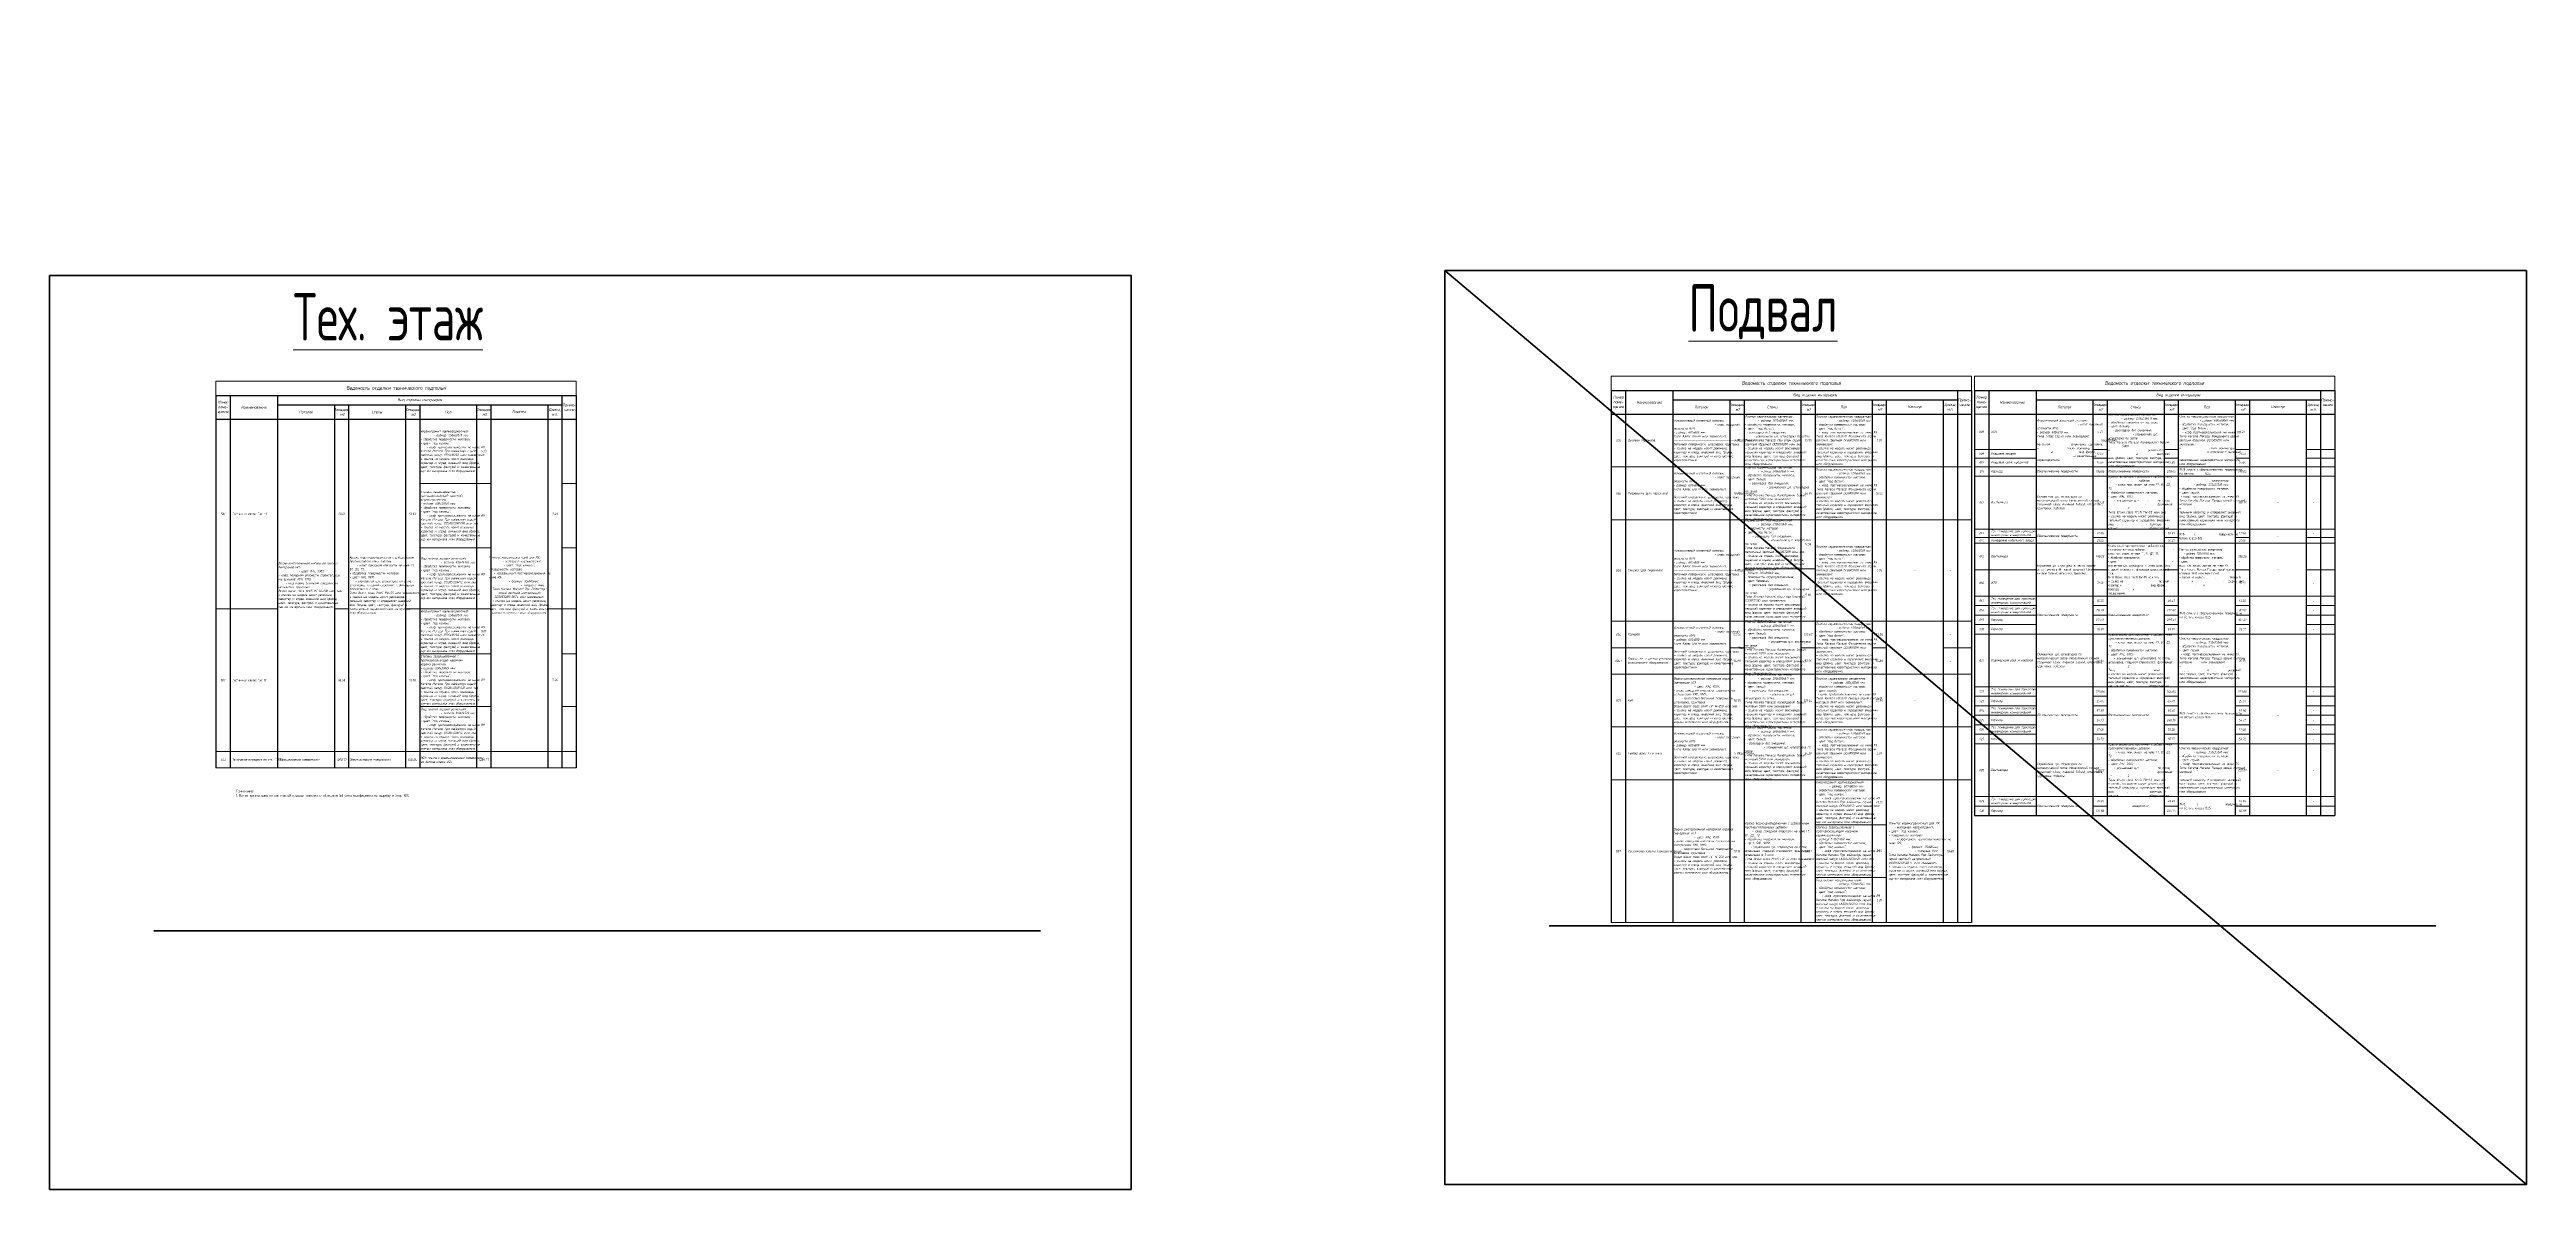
# Model space of a CAD drawing. Header units: millimetres. Extents: x -33541 to 227689, y -157708 to -37438.
import ezdxf

# ---------------------------------------------------------------- set-up
doc = ezdxf.new("R2010")
doc.units = ezdxf.units.MM
doc.layers.get('0').update_dxf_attribs({"color": 250, "lineweight": 0})
doc.layers.get('Defpoints').update_dxf_attribs({"true_color": 0xe5410b})
for name, color, linetype, lineweight in [('АР_Кровля', 186, 'Continuous', 18), ('АР_Полы_Штриховка', 252, 'Continuous', 0), ('АР_Таблица отделки 1эт', 250, 'Continuous', 15), ('АР_Таблица отделки подвал', 250, 'Continuous', 15)]:
    doc.layers.add(name, color=color, linetype=linetype, lineweight=lineweight)
doc.styles.add('ISOCPEUR', font='isocpeur.ttf', dxfattribs={"width": 0.7})
doc.styles.add('Архитект', font='isocpeur.ttf', dxfattribs={"width": 0.8, "oblique": 8})

# ---------------------------------------------------------------- blocks, each defined once
blk = doc.blocks.new('*T763')
at = {"layer": 'Defpoints', "color": 8, "linetype": 'ByBlock', "lineweight": 0, "ltscale": 20, "transparency": 16777216}
for p, q in [((0, 0), (38000, 0)), ((0, 0), (0, -1500)), ((38000, 0), (38000, -1500))]:
    blk.add_line(p, q, dxfattribs=at)
at = {"layer": 'АР_Таблица отделки подвал', "color": 0, "lineweight": 30, "ltscale": 20, "transparency": 16777216}
blk.add_line((0, -1500), (1500, -1500), dxfattribs=at)
at = {"layer": 'АР_Таблица отделки подвал', "lineweight": 30, "ltscale": 20, "transparency": 16777216}
for p, q in [((0, -1500), (0, -40814)), ((1500, -1500), (1500, -40814)), ((6500, -1500), (6500, -40814)), ((12500, -2500), (12500, -40814)), ((14000, -2500), (14000, -40814)), ((20000, -2500), (20000, -40814)), ((21500, -2500), (21500, -40814)), ((27500, -2500), (27500, -40814)), ((36500, -1500), (36500, -40814)), ((38000, -1500), (38000, -40814)), ((0, -4000), (38000, -4000)), ((29000, -4000), (29000, -40814)), ((35000, -4000), (35000, -40814))]:
    blk.add_line(p, q, dxfattribs=at)
at = {"layer": 'АР_Таблица отделки подвал', "color": 0, "linetype": 'ByBlock', "lineweight": 30, "ltscale": 20, "transparency": 16777216}
for p, q in [((1500, -1500), (38000, -1500)), ((6500, -2500), (36500, -2500)), ((29000, -2500), (29000, -4000)), ((35000, -2500), (35000, -4000))]:
    blk.add_line(p, q, dxfattribs=at)
at = {"layer": 'АР_Таблица отделки подвал', "lineweight": -2, "ltscale": 20, "transparency": 16777216}
for p, q in [((21500, -10800), (27500, -10800)), ((21500, -17600), (27500, -17600)), ((0, -24023), (6500, -24023)), ((12500, -24023), (14000, -24023)), ((20000, -24023), (27500, -24023)), ((36500, -24023), (38000, -24023)), ((36500, -28764), (38000, -28764)), ((36500, -34339), (38000, -34339)), ((0, -39081), (1500, -39081)), ((6500, -39081), (12500, -39081)), ((36500, -39081), (38000, -39081)), ((0, -40814), (38000, -40814))]:
    blk.add_line(p, q, dxfattribs=at)
at = {"layer": 'АР_Таблица отделки подвал', "ltscale": 20, "transparency": 16777216}
for p, q in [((27500, -10800), (29000, -10800)), ((36500, -10800), (38000, -10800)), ((27500, -17600), (29000, -17600)), ((36500, -17600), (38000, -17600)), ((27500, -24023), (29000, -24023)), ((35000, -24023), (36500, -24023)), ((21500, -28764), (29000, -28764)), ((21500, -34339), (29000, -34339)), ((1500, -39081), (6500, -39081)), ((12500, -39081), (36500, -39081))]:
    blk.add_line(p, q, dxfattribs=at)
for s, insert, char_height, width, attachment_point, style in [('Номер поме- щения', (750, -2750), 300, 1400, 5, 'Архитект'), ('Наименование', (4000, -2750), 300, 4900, 5, 'Архитект'), ('Ведомость отделки технического подполья', (19000, -750), 400, 37900, 5, 'Архитект'), ('Вид отделки интерьеров', (21500, -2000), 300, 29900, 5, 'Архитект'), ('Приме- чание', (37250, -2750), 300, 1400, 5, 'Архитект'), ('Потолок', (9500, -3250), 300, 5900, 5, 'Архитект'), ('Площадь,  м2', (13250, -3250), 300, 1400, 5, 'Архитект'), ('Стены', (17000, -3250), 300, 5900, 5, 'Архитект'), ('Площадь,  м2', (20750, -3250), 300, 1400, 5, 'Архитект'), ('{\\Q8;\\W0.8;\\C64;Керамогранит крупноформатный:                      • размер: 600х600х9 мм;\\P• обработка поверхности: матовая;\\P• цвет "под камень";                             • коэф. противоскольжения: не ниже R9.\\PKerama Marazzi Про лаймстоун серый светлый натур. DD641020R или эквивалент.\\P* ссылка на модель носит рекоменд. характер и опред. внешний вид (форма, цвет, текстура, фактура) и качественные хар-ки материала или оборудования.}', (21600, -7400), 250, 5800, 4, 'ISOCPEUR'), ('Пол', (24500, -3250), 300, 5900, 5, 'Архитект'), ('Площадь,  м2', (28250, -3250), 300, 1400, 5, 'Архитект'), ('Плинтус', (32000, -3250), 300, 5900, 5, 'Архитект'), ('Длина, м.п.', (35750, -3250), 300, 1400, 5, 'Архитект'), ('9,13', (28250, -7400), 250, 1000, 5, 'Архитект'), ('{\\Q8;\\W0.8;\\C60;Ступень завальцованная с противоскользящей насечкой керамогранитная:                             • размер: 600х300х9 мм;\\P• обработка поверхности: матовая;\\P• цвет "под камень";                             • коэф. противоскольжения: не ниже R9.\\PKerama Marazzi Про лаймстоун серый светлый натур. DD205320R\\\\GR или экв.\\P* ссылка на модель носит рекоменд. характер и опред. внешний вид (форма, цвет, текстура, фактура) и качественные хар-ки материала или оборудования.}', (21600, -14200), 250, 5800, 4, 'ISOCPEUR'), ('501', (750, -14011), 250, 1000, 5, 'Архитект'), ('{\\Q0;\\W0.7;Лестничная клетка Тип Н2}', (1750, -14011), 250, 4500, 4, 'Архитект'), ('28.81', (13250, -14011), 250, 1000, 5, 'Архитект'), ('50.68', (20750, -14011), 250, 1000, 5, 'ISOCPEUR'), ('7.49', (35750, -14011), 250, 1000, 5, 'Архитект'), ('{\\Q8;\\W0.8;\\C212;Водно-дисперсионная негорючая окраска (негорючая НГ):                                             • цвет: RAL 9003;\\P• класс пожарной опасности строительных материалов: КМ1, КМ0;                             • подготовка бетонной поверхности, шпаклевка, грунтовка.\\PBravo decor class profi НГ W-200 или экв.\\P* ссылка на модель носит рекоменд. характер и опред. внешний вид (форма, цвет, текстура, фактура) и качественные хар-ки материала или оборудования.}', (6600, -21541), 250, 5800, 4, 'ISOCPEUR'), ('{\\Q8;\\W0.8;\\C3;Краска водно-дисперсионная с добавлением противопоплесневых добавок:                      • класс пожарной опасности не хуже Г1, В1, Д2, Т2;\\P• обработка поверхности: матовая;\\P• цвет: RAL 9010;                                 • улучшенная ц.п. штукатурка по сетке, шпаклевка, гладкий стеклохолст, финишная шпаклевка в 2 слоя.\\PТипа Bravo class Profi FW-55 или эквивалент.\\P* ссылка на модель носит рекоменда- тельный характер и определяет внешний вид (форма, цвет, текстура, фактура) и качественные характеристики материала или оборудования.}', (14100, -21541), 250, 5800, 4, 'ISOCPEUR'), ('{\\Q8;\\W0.8;\\C66;Подступенок керамогранитный:                             • размер: 600х145х9 мм;\\P• обработка поверхности: матовая;\\P• цвет "под камень";                             • коэф. противоскольжения: не ниже R9.\\PKerama Marazzi Про лаймстоун серый светлый натур. DD205320R\\\\2 или экв.\\P* ссылка на модель носит рекоменд. характер и опред. внешний вид (форма, цвет, текстура, фактура) и качественные хар-ки материала или оборудования.}', (21600, -20811), 250, 5800, 4, 'ISOCPEUR'), ('{\\C64;Плинтус керамогранитный для ЛК             • материал: керамогранит;\\P• цвет: "под камень";\\P• поверхность: матовая;                         • коэффициент противоскольжения: не ниже R9;                                                 • формат: 95х600мм;                            • толщина: 9мм.\\PТипа Kerama Marazzi Про Лаймстоун серый светлый натуральный DD205320R\\\\3BT* или эквивалент.\\P* ссылка на модель носит рекоменд. характер и опред. внешний вид (форма, цвет, текстура, фактура) и качественные хар-ки материала или оборудования. }', (32000, -21541), 250, 5500, 5, 'Архитект'), ('{\\Q8;\\W0.8;\\C64;Керамогранит крупноформатный:                      • размер: 600х600х9 мм;\\P• обработка поверхности: матовая;\\P• цвет "под камень";                             • коэф. противоскольжения: не ниже R9.\\PKerama Marazzi Про лаймстоун серый светлый натур. DD641020R или эквивалент.\\P* ссылка на модель носит рекоменд. характер и опред. внешний вид (форма, цвет, текстура, фактура) и качественные хар-ки материала или оборудования.}', (21600, -26394), 250, 5800, 4, 'ISOCPEUR'), ('9,06', (28250, -26394), 250, 1000, 5, 'Архитект'), ('{\\Q8;\\W0.8;\\C60;Ступень завальцованная с противоскользящей насечкой керамогранитная:                             • размер: 600х300х9 мм;\\P• обработка поверхности: матовая;\\P• цвет "под камень";                             • коэф. противоскольжения: не ниже R9.\\PKerama Marazzi Про лаймстоун серый светлый натур. DD205320R\\\\GR или экв.\\P* ссылка на модель носит рекоменд. характер и опред. внешний вид (форма, цвет, текстура, фактура) и качественные хар-ки материала или оборудования.}', (21600, -31552), 250, 5800, 4, 'ISOCPEUR'), ('502', (750, -31552), 250, 1000, 5, 'Архитект'), ('Лестничная клетка Тип Л1', (1750, -31552), 250, 4500, 4, 'ISOCPEUR'), ('26.98', (13250, -31552), 250, 1000, 5, 'Архитект'), ('50.53', (20750, -31552), 250, 1000, 5, 'ISOCPEUR'), ('7,46', (35750, -31552), 250, 1000, 5, 'Архитект'), ('{\\Q8;\\W0.8;\\C66;Подступенок керамогранитный:                             • размер: 600х145х9 мм;\\P• обработка поверхности: матовая;\\P• цвет "под камень";                             • коэф. противоскольжения: не ниже R9.\\PKerama Marazzi Про лаймстоун серый светлый натур. DD205320R\\\\2 или экв.\\P* ссылка на модель носит рекоменд. характер и опред. внешний вид (форма, цвет, текстура, фактура) и качественные хар-ки материала или оборудования.}', (21600, -36710), 250, 5800, 4, 'ISOCPEUR'), ('503', (750, -39948), 250, 1000, 5, 'Архитект'), ('Техническое помещение на отм. +15.825', (1750, -39948), 250, 4500, 4, 'ISOCPEUR'), ('{\\Q8;\\W0.8;\\C163;Обеспыливание поверхности}', (6600, -39948), 250, 5800, 4, 'ISOCPEUR'), ('1288.77', (13250, -39948), 250, 1000, 5, 'Архитект'), ('{\\Q8;\\W0.8;\\C163;Обеспыливание поверхности}', (14100, -39948), 250, 5800, 4, 'ISOCPEUR'), ('1286.85', (20750, -39948), 250, 1000, 5, 'ISOCPEUR'), ('{\\Q8;\\W0.8;Ж/б плита с обеспыливанием поверхности из бетона класса В25}', (21600, -39948), 250, 5800, 4, 'ISOCPEUR'), ('1288.77', (28250, -39948), 250, 1000, 5, 'Архитект'), ('-', (32000, -39948), 250, 5500, 5, 'Архитект'), ('-', (35750, -39948), 250, 1000, 5, 'Архитект')]:
    blk.add_mtext(s, dxfattribs=dict(at, insert=insert, char_height=char_height, width=width, attachment_point=attachment_point, style=style))
blk = doc.blocks.new('*T788')
at = {"layer": 'Defpoints', "color": 8, "linetype": 'ByBlock', "lineweight": 0, "ltscale": 20, "transparency": 16777216}
for p, q in [((0, 0), (38000, 0)), ((0, 0), (0, -1500)), ((38000, 0), (38000, -1500)), ((38300, 0), (76300, 0)), ((38300, 0), (38300, -1500)), ((76300, 0), (76300, -1500))]:
    blk.add_line(p, q, dxfattribs=at)
at = {"layer": 'АР_Таблица отделки подвал', "color": 0, "lineweight": 30, "ltscale": 20, "transparency": 16777216}
for p, q in [((0, -1500), (1500, -1500)), ((38300, -1500), (39800, -1500))]:
    blk.add_line(p, q, dxfattribs=at)
at = {"layer": 'АР_Таблица отделки подвал', "lineweight": 30, "ltscale": 20, "transparency": 16777216}
for p, q in [((0, -1500), (0, -57642)), ((1500, -1500), (1500, -57642)), ((6500, -1500), (6500, -57642)), ((12500, -2500), (12500, -57642)), ((14000, -2500), (14000, -57642)), ((20000, -2500), (20000, -57642)), ((21500, -2500), (21500, -57642)), ((27500, -2500), (27500, -57642)), ((36500, -1500), (36500, -57642)), ((38000, -1500), (38000, -57642)), ((38300, -1500), (38300, -46350)), ((39800, -1500), (39800, -46350)), ((44800, -1500), (44800, -46350)), ((50800, -2500), (50800, -46350)), ((52300, -2500), (52300, -46350)), ((58300, -2500), (58300, -46350)), ((59800, -2500), (59800, -46350)), ((65800, -2500), (65800, -46350)), ((74800, -1500), (74800, -46350)), ((76300, -1500), (76300, -46350)), ((0, -4000), (38000, -4000)), ((29000, -4000), (29000, -57642)), ((35000, -4000), (35000, -57642)), ((67300, -4000), (67300, -46350)), ((73300, -4000), (73300, -46350)), ((38300, -46350), (76300, -46350))]:
    blk.add_line(p, q, dxfattribs=at)
at = {"layer": 'АР_Таблица отделки подвал', "color": 0, "linetype": 'ByBlock', "lineweight": 30, "ltscale": 20, "transparency": 16777216}
for p, q in [((1500, -1500), (38000, -1500)), ((6500, -2500), (36500, -2500)), ((29000, -2500), (29000, -4000)), ((35000, -2500), (35000, -4000)), ((39800, -1500), (76300, -1500)), ((44800, -2500), (74800, -2500)), ((67300, -2500), (67300, -4000)), ((73300, -2500), (73300, -4000))]:
    blk.add_line(p, q, dxfattribs=at)
at = {"layer": 'АР_Таблица отделки подвал', "lineweight": -2, "ltscale": 20, "transparency": 16777216}
for p, q in [((38300, -4000), (76300, -4000)), ((38300, -7725), (44800, -7725)), ((50800, -7725), (52300, -7725)), ((58300, -7725), (59800, -7725)), ((65800, -7725), (67300, -7725)), ((73300, -7725), (76300, -7725)), ((0, -9575), (27500, -9575)), ((36500, -9575), (38000, -9575)), ((38300, -8638), (44800, -8638)), ((38300, -9550), (76300, -9550)), ((50800, -8638), (52300, -8638)), ((58300, -8638), (59800, -8638)), ((65800, -8638), (67300, -8638)), ((73300, -8638), (76300, -8638)), ((38300, -10550), (76300, -10550)), ((0, -15150), (1500, -15150)), ((6500, -15150), (12500, -15150)), ((36500, -15150), (38000, -15150)), ((38300, -16125), (76300, -16125)), ((38300, -17025), (44800, -17025)), ((38300, -17625), (76300, -17625)), ((50800, -17025), (52300, -17025)), ((58300, -17025), (59800, -17025)), ((65800, -17025), (67300, -17025)), ((73300, -17025), (76300, -17025)), ((14000, -20308), (20000, -20308)), ((38300, -20412), (44800, -20412)), ((50800, -20412), (52300, -20412)), ((58300, -20412), (59800, -20412)), ((65800, -20412), (67300, -20412)), ((73300, -20412), (76300, -20412)), ((38300, -23200), (76300, -23200)), ((0, -25858), (38000, -25858)), ((38300, -24200), (44800, -24200)), ((38300, -25200), (44800, -25200)), ((50800, -24200), (52300, -24200)), ((50800, -25200), (52300, -25200)), ((58300, -24200), (59800, -24200)), ((58300, -25200), (59800, -25200)), ((65800, -24200), (67300, -24200)), ((65800, -25200), (67300, -25200)), ((73300, -24200), (76300, -24200)), ((73300, -25200), (76300, -25200)), ((0, -28646), (6500, -28646)), ((20000, -28646), (21500, -28646)), ((27500, -28646), (29000, -28646)), ((35000, -28646), (38000, -28646)), ((38300, -26200), (44800, -26200)), ((38300, -27200), (76300, -27200)), ((50800, -26200), (52300, -26200)), ((58300, -26200), (59800, -26200)), ((65800, -26200), (67300, -26200)), ((73300, -26200), (76300, -26200)), ((0, -31433), (38000, -31433)), ((38300, -32775), (76300, -32775)), ((38300, -33775), (44800, -33775)), ((50800, -33775), (52300, -33775)), ((58300, -33775), (59800, -33775)), ((65800, -33775), (67300, -33775)), ((73300, -33775), (76300, -33775)), ((38300, -34775), (44800, -34775)), ((38300, -35775), (44800, -35775)), ((50800, -34775), (52300, -34775)), ((50800, -35775), (52300, -35775)), ((58300, -34775), (59800, -34775)), ((58300, -35775), (59800, -35775)), ((65800, -34775), (67300, -34775)), ((65800, -35775), (67300, -35775)), ((73300, -34775), (76300, -34775)), ((73300, -35775), (76300, -35775)), ((0, -37008), (38000, -37008)), ((38300, -36775), (44800, -36775)), ((38300, -37775), (44800, -37775)), ((38300, -38775), (76300, -38775)), ((50800, -36775), (52300, -36775)), ((50800, -37775), (52300, -37775)), ((58300, -36775), (59800, -36775)), ((58300, -37775), (59800, -37775)), ((65800, -36775), (67300, -36775)), ((65800, -37775), (67300, -37775)), ((73300, -36775), (76300, -36775)), ((73300, -37775), (76300, -37775)), ((0, -42583), (38000, -42583)), ((38300, -44350), (76300, -44350)), ((38300, -45350), (44800, -45350)), ((50800, -45350), (52300, -45350)), ((58300, -45350), (59800, -45350)), ((65800, -45350), (67300, -45350)), ((73300, -45350), (76300, -45350)), ((21500, -47325), (29000, -47325)), ((21500, -52900), (29000, -52900)), ((0, -57642), (38000, -57642))]:
    blk.add_line(p, q, dxfattribs=at)
at = {"layer": 'АР_Таблица отделки подвал', "ltscale": 20, "transparency": 16777216}
for p, q in [((27500, -9575), (36500, -9575)), ((1500, -15150), (6500, -15150)), ((12500, -15150), (36500, -15150)), ((20000, -20308), (21500, -20308)), ((12500, -28646), (14000, -28646))]:
    blk.add_line(p, q, dxfattribs=at)
for s, insert, char_height, width, attachment_point, style in [('Номер поме- щения', (750, -2750), 300, 1400, 5, 'Архитект'), ('Наименование', (4000, -2750), 300, 4900, 5, 'Архитект'), ('Ведомость отделки технического подполья', (19000, -750), 400, 37900, 5, 'Архитект'), ('Вид отделки интерьеров', (21500, -2000), 300, 29900, 5, 'Архитект'), ('Приме- чание', (37250, -2750), 300, 1400, 5, 'Архитект'), ('Номер поме- щения', (39050, -2750), 300, 1400, 5, 'Архитект'), ('Наименование', (42300, -2750), 300, 4900, 5, 'Архитект'), ('Ведомость отделки технического подполья', (57300, -750), 400, 37900, 5, 'Архитект'), ('Вид отделки интерьеров', (59800, -2000), 300, 29900, 5, 'Архитект'), ('Приме- чание', (75550, -2750), 300, 1400, 5, 'Архитект'), ('{\\C101;Алюминиевый кассетный потолок:                                                                                      • класс пожарной опасности КМ1;\\P• размер: 600х600 мм.\\PТипа Албес Clip-in или эквивалент.    -----------------------------------------Подготовка бетонной поверхности, шпаклевка, грунтовка.\\P* ссылка на модель носит рекоменд. характер и опред. внешний вид (форма, цвет, текстура, фактура) и качественные характеристики }', (6600, -6788), 250, 5800, 4, 'Архитект'), ('Потолок', (9500, -3250), 300, 5900, 5, 'Архитект'), ('Площадь,  м2', (13250, -3250), 300, 1400, 5, 'Архитект'), ('{\\C183;Плитка керамическая настенная:                      • размер: 1195х600х9 мм;\\P• обработка поверхности: матовая;\\P• цвет: "под бетон";                           • раскладка: без смещения;  \\C1; \\C183;                     • улучшенная ц.п. штукатурка по сетке.\\PТипа Kerama Marazzi Про стоун серый светлый обрезной DD503820R или экв.\\P* ссылка на модель носит рекоменда- тельный характер и определяет внешний вид (форма, цвет, текстура, фактура) и качественные характеристики материала или оборудования.}', (14100, -6788), 250, 5800, 4, 'Архитект'), ('Стены', (17000, -3250), 300, 5900, 5, 'Архитект'), ('Площадь,  м2', (20750, -3250), 300, 1400, 5, 'Архитект'), ('{\\C54;Плитка керамогранитная квадратная:                      • размер: 600х600х9 мм;\\P• обработка поверхности: матовая;\\P• цвет "под бетон";                             • коэф. противоскольжения: не ниже R9.\\PТипа Kerama Marazzi Фондамента серый светлый обрезной DL600920R или эквивалент.\\P* ссылка на модель носит рекоменда- тельный характер и определяет внешний вид (форма, цвет, текстура, фактура) и качественные характеристики материала или оборудования.}', (21600, -6788), 250, 5800, 4, 'Архитект'), ('Пол', (24500, -3250), 300, 5900, 5, 'Архитект'), ('Площадь,  м2', (28250, -3250), 300, 1400, 5, 'Архитект'), ('Плинтус', (32000, -3250), 300, 5900, 5, 'Архитект'), ('Длина, м.п.', (35750, -3250), 300, 1400, 5, 'Архитект'), ('{\\C101;Алюминиевый кассетный потолок:                                                                                      • класс пожарной опасности КМ1;\\P• размер: 600х600 мм.\\PТипа Албес Clip-in или эквивалент.    -----------------------------------------Подготовка бетонной поверхности, шпаклевка, грунтовка.\\P* ссылка на модель носит рекоменд. характер и опред. внешний вид (форма, цвет, текстура, фактура) и качественные характеристики }', (44900, -6775), 250, 5800, 4, 'Архитект'), ('Потолок', (47800, -3250), 300, 5900, 5, 'Архитект'), ('Площадь,  м2', (51550, -3250), 300, 1400, 5, 'Архитект'), ('{\\C1;Плитка керамическая настенная:                      • размер: 200х200х6.9 мм;\\P• обработка поверхности: матовая;\\P• цвет: белый;                                   • раскладка: без смещения;                                 • улучшенная ц.п. штукатурка по сетке.\\PТипа Kerama Marazzi Калейдоскоп белый матовый 5009 или эквивалент.\\P* ссылка на модель носит рекоменда- тельный характер и определяет внешний вид (форма, цвет, текстура, фактура) и качественные характеристики материала или оборудования.}', (52400, -6775), 250, 5800, 4, 'Архитект'), ('Стены', (55300, -3250), 300, 5900, 5, 'Архитект'), ('Площадь,  м2', (59050, -3250), 300, 1400, 5, 'Архитект'), ('{\\C54;Плитка керамогранитная квадратная:                      • размер: 600х600х9 мм;\\P• обработка поверхности: матовая;\\P• цвет "под бетон";                             • коэф. противоскольжения: не ниже R9.\\PТипа Kerama Marazzi Фондамента серый светлый обрезной DL600920R или эквивалент.\\P* ссылка на модель носит рекоменда- тельный характер и определяет внешний вид (форма, цвет, текстура, фактура) и качественные характеристики материала или оборудования.}', (59900, -6775), 250, 5800, 4, 'Архитект'), ('Пол', (62800, -3250), 300, 5900, 5, 'Архитект'), ('Площадь,  м2', (66550, -3250), 300, 1400, 5, 'Архитект'), ('Плинтус', (70300, -3250), 300, 5900, 5, 'Архитект'), ('Длина, м.п.', (74050, -3250), 300, 1400, 5, 'Архитект'), ('001', (750, -6788), 250, 1000, 5, 'Архитект'), ('Душевая персонала', (1750, -6788), 250, 4500, 4, 'Архитект'), ('2.35', (13250, -6788), 250, 1000, 5, 'Архитект'), ('19.55', (20750, -6788), 250, 1000, 5, 'Архитект'), ('2.35', (28250, -6788), 250, 1000, 5, 'Архитект'), ('008', (39050, -5862), 250, 1000, 5, 'Архитект'), ('ПУИ', (40050, -5862), 250, 4500, 4, 'Архитект'), ('5.27', (51550, -5862), 250, 1000, 5, 'Архитект'), ('27.67', (59050, -5862), 250, 1000, 5, 'Архитект'), ('5.27', (66550, -5862), 250, 1000, 5, 'Архитект'), ('-', (70300, -6775), 250, 5500, 5, 'Архитект'), ('-', (74050, -5862), 250, 1000, 5, 'Архитект'), ('{\\C101;Алюминиевый кассетный потолок:                                                                                      • класс пожарной опасности КМ1;\\P• размер: 600х600 мм.\\PТипа Албес Clip-in или эквивалент.    -----------------------------------------Подготовка бетонной поверхности, шпаклевка, грунтовка.\\P* ссылка на модель носит рекоменд. характер и опред. внешний вид (форма, цвет, текстура, фактура) и качественные характеристики }', (6600, -12362), 250, 5800, 4, 'Архитект'), ('{\\C1;Плитка керамическая настенная:                      • размер: 200х200х6.9 мм;\\P• обработка поверхности: матовая;\\P• цвет: белый;                                   • раскладка: без смещения;                               • улучшенная ц.п. штукатурка по сетке.\\PТипа Kerama Marazzi Калейдоскоп белый матовый 5009 или эквивалент.\\P* ссылка на модель носит рекоменда- тельный характер и определяет внешний вид (форма, цвет, текстура, фактура) и качественные характеристики материала или оборудования.}', (14100, -12362), 250, 5800, 4, 'Архитект'), ('{\\C54;Плитка керамогранитная квадратная:                      • размер: 600х600х9 мм;\\P• обработка поверхности: матовая;\\P• цвет "под бетон";                             • коэф. противоскольжения: не ниже R9.\\PТипа Kerama Marazzi Фондамента серый светлый обрезной DL600920R или эквивалент.\\P* ссылка на модель носит рекоменда- тельный характер и определяет внешний вид (форма, цвет, текстура, фактура) и качественные характеристики материала или оборудования.}', (21600, -12362), 250, 5800, 4, 'Архитект'), ('009', (39050, -8181), 250, 1000, 5, 'Архитект'), ('010', (39050, -9094), 250, 1000, 5, 'Архитект'), ('011', (39050, -10050), 250, 1000, 5, 'Архитект'), ('Кладовая овощей', (40050, -8181), 250, 4500, 4, 'Архитект'), ('Кладовая сухих продуктов', (40050, -9094), 250, 4500, 4, 'Архитект'), ('Коридор', (40050, -10050), 250, 4500, 4, 'Архитект'), ('{\\C163;Обеспыливание поверхности}', (44900, -10050), 250, 5800, 4, 'Архитект'), ('198.06', (51550, -10050), 250, 1000, 5, 'Архитект'), ('14.64', (51550, -9094), 250, 1000, 5, 'Архитект'), ('11.53', (51550, -8181), 250, 1000, 5, 'Архитект'), ('{\\C163;Обеспыливание поверхности}', (52400, -10050), 250, 5800, 4, 'Архитект'), ('279.65', (59050, -10050), 250, 1000, 5, 'Архитект'), ('49.88', (59050, -9094), 250, 1000, 5, 'Архитект'), ('46.46', (59050, -8181), 250, 1000, 5, 'Архитект'), ('Ж/б плита с обеспыливанием поверхности из бетона класса В25', (59900, -10050), 250, 5800, 4, 'Архитект'), ('198.06', (66550, -10050), 250, 1000, 5, 'Архитект'), ('14.64', (66550, -9094), 250, 1000, 5, 'Архитект'), ('11.53', (66550, -8181), 250, 1000, 5, 'Архитект'), ('-', (70300, -10050), 250, 5500, 5, 'Архитект'), ('-', (74050, -8181), 250, 1000, 5, 'Архитект'), ('-', (74050, -9094), 250, 1000, 5, 'Архитект'), ('-', (74050, -10050), 250, 1000, 5, 'Архитект'), ('002', (750, -12362), 250, 1000, 5, 'Архитект'), ('Раздевалка (для персонала)', (1750, -12362), 250, 4500, 4, 'Архитект'), ('10.60', (13250, -12362), 250, 1000, 5, 'Архитект'), ('46.81', (20750, -12362), 250, 1000, 5, 'Архитект'), ('10.60', (28250, -12362), 250, 1000, 5, 'Архитект'), ('-', (32000, -12362), 250, 5500, 5, 'Архитект'), ('-', (35750, -12362), 250, 1000, 5, 'Архитект'), ('{\\C53;Улучшенная ц.п. штукатурка по металлической сетке (проволочной тканой толщиной 1.6мм, ячейкой 5х5мм), шпаклевка, грунтовка, побелка}', (44900, -13338), 250, 5800, 4, 'Архитект'), ('{\\C3;Краска водно-дисперсионная с добавлением противопоплесневых добавок:                      • класс пож. опасн. не хуже Г1, В1, Д2, Т2;\\P• обработка поверхности: матовая;\\P• цвет: RAL 9010;                                 • улучшенная ц.п. штукатурка по сетке, шпаклевка, гладкий стеклохолст, финишная шпаклевка в 2 слоя.\\PТипа Bravo class Profi FW-55 или экв.\\P* ссылка на модель носит рекоменда- тельный характер и определяет внешний вид (форма, цвет, текстура, фактура) и кач-ые хар-ки мат-ла или оборудования.}', (52400, -13338), 250, 5800, 4, 'Архитект'), ('{\\C151;Плитка керамическая квадратная:                      • размер: 302х302х8 мм;\\P• обработка поверхности: матовая;\\P• цвет: серый;                                 • коэф. противоскольжения: не ниже R9.\\PТипа Kerama Marazzi Пьяцца серый светлый матовый 3452 или эквивалент.\\P* ссылка на модель носит рекоменда- тельный характер и определяет внешний вид (форма, цвет, текстура, фактура) и качественные характеристики материала или оборудования.}', (59900, -13338), 250, 5800, 4, 'Архитект'), ('{\\C155;Керамогранит крупноформатный:                      • размер: 600х600х9 мм;\\P• поверхность: матовая;\\P• цвет: "под бетон";                               • раскладка: без смещения;                              • улучшенная ц.п. штукатурка по сетке.\\PТипа Kerama Marazzi Фондамента пепельный светлый DL600720R или экв.\\P* ссылка на модель носит рекоменд. характер и опред. внешний вид (форма, цвет, текстура, фактура) и качественные хар-ки материала или оборудования.}', (14100, -17729), 250, 5800, 4, 'Архитект'), ('012', (39050, -13338), 250, 1000, 5, 'Архитект'), ('Венткамера', (40050, -13338), 250, 4500, 4, 'Архитект'), ('302.15', (51550, -13338), 250, 1000, 5, 'Архитект'), ('356.50', (59050, -13338), 250, 1000, 5, 'Архитект'), ('302.15', (66550, -13338), 250, 1000, 5, 'Архитект'), ('-', (70300, -13338), 250, 5500, 5, 'Архитект'), ('-', (74050, -13338), 250, 1000, 5, 'Архитект'), ('{\\C101;Алюминиевый кассетный потолок:                                                                                      • класс пожарной опасности КМ1;\\P• размер: 600х600 мм.\\PТипа Албес Clip-in или эквивалент.    -----------------------------------------Подготовка бетонной поверхности, шпаклевка, грунтовка.\\P* ссылка на модель носит рекоменд. характер и опред. внешний вид (форма, цвет, текстура, фактура) и качественные характеристики }', (6600, -20504), 250, 5800, 4, 'Архитект'), ('11.08', (20750, -17729), 250, 1000, 5, 'Архитект'), ('{\\C54;Плитка керамогранитная квадратная:                      • размер: 600х600х9 мм;\\P• обработка поверхности: матовая;\\P• цвет "под бетон";                             • коэф. противоскольжения: не ниже R9.\\PТипа Kerama Marazzi Фондамента серый светлый обрезной DL600920R или эквивалент.\\P* ссылка на модель носит рекоменда- тельный характер и определяет внешний вид (форма, цвет, текстура, фактура) и качественные характеристики материала или оборудования.}', (21600, -20504), 250, 5800, 4, 'Архитект'), ('014', (39050, -17325), 250, 1000, 5, 'Архитект'), ('013', (39050, -16575), 250, 1000, 5, 'Архитект'), ('Тех. помещение для прокладки инженерных коммуникаций', (40050, -16575), 250, 4500, 4, 'Архитект'), ('Помещение кабельного ввода', (40050, -17325), 250, 4500, 4, 'Архитект'), ('{\\C163;Обеспыливание поверхности}', (44900, -16875), 250, 5800, 4, 'Архитект'), ('21.66', (51550, -17325), 250, 1000, 5, 'Архитект'), ('17.58', (51550, -16575), 250, 1000, 5, 'Архитект'), ('{\\C3;Краска водно-дисперсионная с добавлением противопоплесневых добавок:                      • класс пож. опасн. не хуже Г1, В1, Д2, Т2;\\P• обработка поверхности: матовая;\\P• цвет: RAL 9010;                                 • улучшенная ц.п. штукатурка по сетке, шпаклевка, гладкий стеклохолст, финишная шпаклевка в 2 слоя.\\PТипа Bravo class Profi FW-55 или экв.\\P* ссылка на модель носит рекоменда- тельный характер и определяет внешний вид (форма, цвет, текстура, фактура) и кач-ые хар-ки мат-ла или оборудования.}', (52400, -20412), 250, 5800, 4, 'ISOCPEUR'), ('{\\C163;Обеспыливание поверхности}', (52400, -16875), 250, 5800, 4, 'Архитект'), ('52.37', (59050, -16575), 250, 1000, 5, 'Архитект'), ('56.20', (59050, -17325), 250, 1000, 5, 'Архитект'), ('Ж/б плита с обеспыливанием поверхности из бетона класса В25', (59900, -16875), 250, 5800, 4, 'ISOCPEUR'), ('{\\C151;Плитка керамическая квадратная:                      • размер: 302х302х8 мм;\\P• обработка поверхности: матовая;\\P• цвет: серый;                                 • коэф. противоскольжения: не ниже R9.\\PТипа Kerama Marazzi Пьяцца серый светлый матовый 3452 или эквивалент.\\P* ссылка на модель носит рекоменда- тельный характер и определяет внешний вид (форма, цвет, текстура, фактура) и качественные характеристики материала или оборудования.}', (59900, -20412), 250, 5800, 4, 'ISOCPEUR'), ('21.66', (66550, -17325), 250, 1000, 5, 'Архитект'), ('17.58', (66550, -16575), 250, 1000, 5, 'Архитект'), ('-', (70300, -16875), 250, 5500, 5, 'Архитект'), ('-', (74050, -16575), 250, 1000, 5, 'Архитект'), ('-', (74050, -17325), 250, 1000, 5, 'Архитект'), ('003', (750, -20504), 250, 1000, 5, 'Архитект'), ('Санузел (для персонала)', (1750, -20504), 250, 4500, 4, 'Архитект'), ('1.91', (13250, -20504), 250, 1000, 5, 'Архитект'), ('{\\C33;Плитка керамическая:                        • размер: 200х800х9 мм;\\P• поверхность: структурированная;\\P• цвет: бежевый;                                • раскладка: без смещения;  \\C1; \\C33;                            • улучшенная ц.п. штукатурка по сетке.\\PТипа Kerama Marazzi Клин вуд бежевый SG705790R или эквивалент.\\P* ссылка на модель носит рекоменда- тельный характер и определяет внешний вид (форма, цвет, текстура, фактура) и качественные характеристики материала или оборудования.}', (14100, -23083), 250, 5800, 4, 'Архитект'), ('1.91', (28250, -20504), 250, 1000, 5, 'Архитект'), ('-', (32000, -20504), 250, 5500, 5, 'Архитект'), ('-', (35750, -20504), 250, 1000, 5, 'Архитект'), ('015', (39050, -19019), 250, 1000, 5, 'Архитект'), ('Венткамера', (40050, -19019), 250, 4500, 4, 'Архитект'), ('{\\C53;Улучшенная ц.п. штукатурка по металлической сетке (проволочной тканой толщиной 1.6мм, ячейкой 5х5мм), шпаклевка, грунтовка, побелка}', (44900, -20412), 250, 5800, 4, 'ISOCPEUR'), ('190.28', (51550, -19019), 250, 1000, 5, 'Архитект'), ('219.99', (59050, -19019), 250, 1000, 5, 'Архитект'), ('190.28', (66550, -19019), 250, 1000, 5, 'Архитект'), ('-', (70300, -20412), 250, 5500, 5, 'ISOCPEUR'), ('-', (74050, -19019), 250, 1000, 5, 'Архитект'), ('5.80', (20750, -23083), 250, 1000, 5, 'Архитект'), ('016', (39050, -21806), 250, 1000, 5, 'Архитект'), ('Тех. помещение для прокладки инженерных коммуникаций', (40050, -23700), 250, 4500, 4, 'Архитект'), ('ИТП', (40050, -21806), 250, 4500, 4, 'Архитект'), ('71.19', (51550, -21806), 250, 1000, 5, 'Архитект'), ('102.60', (59050, -21806), 250, 1000, 5, 'Архитект'), ('71.19', (66550, -21806), 250, 1000, 5, 'Архитект'), ('-', (74050, -21806), 250, 1000, 5, 'Архитект'), ('{\\C1;Плитка керамическая настенная:                      • размер: 200х200х6.9 мм;\\P• обработка поверхности: матовая;\\P• цвет: белый;                                   • раскладка: без смещения;                                • улучшенная ц.п. штукатурка по сетке.\\PТипа Kerama Marazzi Калейдоскоп белый матовый 5009 или эквивалент.\\P* ссылка на модель носит рекоменда- тельный характер и определяет внешний вид (форма, цвет, текстура, фактура) и качественные характеристики материала или оборудования.}', (14100, -28646), 250, 5800, 4, 'Архитект'), ('{\\C54;Плитка керамогранитная квадратная:                      • размер: 600х600х9 мм;\\P• обработка поверхности: матовая;\\P• цвет "под бетон";                             • коэф. противоскольжения: не ниже R9.\\PТипа Kerama Marazzi Фондамента серый светлый обрезной DL600920R или эквивалент.\\P* ссылка на модель носит рекоменда- тельный характер и определяет внешний вид (форма, цвет, текстура, фактура) и качественные характеристики материала или оборудования.}', (21600, -28646), 250, 5800, 4, 'Архитект'), ('018', (39050, -24700), 250, 1000, 5, 'Архитект'), ('019', (39050, -25700), 250, 1000, 5, 'Архитект'), ('017', (39050, -23700), 250, 1000, 5, 'Архитект'), ('Тех. помещение для прокладки инженерных коммуникаций', (40050, -24700), 250, 4500, 4, 'Архитект'), ('Коридор', (40050, -25700), 250, 4500, 4, 'Архитект'), ('{\\C163;Обеспыливание поверхности}', (44900, -25200), 250, 5800, 4, 'Архитект'), ('164.61', (51550, -25700), 250, 1000, 5, 'Архитект'), ('151.53', (51550, -24700), 250, 1000, 5, 'Архитект'), ('15.35', (51550, -23700), 250, 1000, 5, 'Архитект'), ('{\\C163;Обеспыливание поверхности}', (52400, -25200), 250, 5800, 4, 'Архитект'), ('248.41', (59050, -25700), 250, 1000, 5, 'Архитект'), ('177.97', (59050, -24700), 250, 1000, 5, 'Архитект'), ('49.47', (59050, -23700), 250, 1000, 5, 'Архитект'), ('Ж/б плита с обеспыливанием поверхности из бетона класса В25', (59900, -25200), 250, 5800, 4, 'Архитект'), ('164.61', (66550, -25700), 250, 1000, 5, 'Архитект'), ('151.53', (66550, -24700), 250, 1000, 5, 'Архитект'), ('15.35', (66550, -23700), 250, 1000, 5, 'Архитект'), ('-', (70300, -25200), 250, 5500, 5, 'Архитект'), ('-', (74050, -23700), 250, 1000, 5, 'Архитект'), ('-', (74050, -24700), 250, 1000, 5, 'Архитект'), ('-', (74050, -25700), 250, 1000, 5, 'Архитект'), ('004', (750, -27252), 250, 1000, 5, 'Архитект'), ('Коридор', (1750, -27252), 250, 4500, 4, 'Архитект'), ('{\\C101;Алюминиевый кассетный потолок:                                                                                      • класс пожарной опасности КМ1;\\P• размер: 600х600 мм.\\PТипа Албес Clip-in или эквивалент.    -----------------------------------------Подготовка бетонной поверхности, шпаклевка, грунтовка.\\P* ссылка на модель носит рекоменд. характер и опред. внешний вид (форма, цвет, текстура, фактура) и качественные характеристики }', (6600, -28646), 250, 5800, 4, 'Архитект'), ('53.56', (13250, -27252), 250, 1000, 5, 'Архитект'), ('155.67', (20750, -27252), 250, 1000, 5, 'Архитект'), ('53.56', (28250, -27252), 250, 1000, 5, 'Архитект'), ('-', (32000, -28646), 250, 5500, 5, 'Архитект'), ('-', (35750, -27252), 250, 1000, 5, 'Архитект'), ('020', (39050, -26700), 250, 1000, 5, 'Архитект'), ('Коридор', (40050, -26700), 250, 4500, 4, 'Архитект'), ('26.01', (51550, -26700), 250, 1000, 5, 'Архитект'), ('{\\C3;Краска водно-дисперсионная с добавлением противопоплесневых добавок:                      • класс пож. опасн. не хуже Г1, В1, Д2, Т2;\\P• обработка поверхности: матовая;\\P• цвет: RAL 9010;                                 • улучшенная ц.п. штукатурка по сетке, шпаклевка, гладкий стеклохолст, финишная шпаклевка в 2 слоя.\\PТипа Bravo class Profi FW-55 или экв.\\P* ссылка на модель носит рекоменда- тельный характер и определяет внешний вид (форма, цвет, текстура, фактура) и кач-ые хар-ки мат-ла или оборудования.}', (52400, -29988), 250, 5800, 4, 'Архитект'), ('69.72', (59050, -26700), 250, 1000, 5, 'Архитект'), ('{\\C151;Плитка керамическая квадратная:                      • размер: 302х302х8 мм;\\P• обработка поверхности: матовая;\\P• цвет: серый;                                 • коэф. противоскольжения: не ниже R9.\\PТипа Kerama Marazzi Пьяцца серый светлый матовый 3452 или эквивалент.\\P* ссылка на модель носит рекоменда- тельный характер и определяет внешний вид (форма, цвет, текстура, фактура) и качественные характеристики материала или оборудования.}', (59900, -29988), 250, 5800, 4, 'Архитект'), ('26.01', (66550, -26700), 250, 1000, 5, 'Архитект'), ('-', (74050, -26700), 250, 1000, 5, 'Архитект'), ('004.1', (750, -30040), 250, 1000, 5, 'Архитект'), ('Помещение с местом установки холодильного оборудования', (1750, -30040), 250, 4500, 4, 'Архитект'), ('34.88', (13250, -30040), 250, 1000, 5, 'Архитект'), ('77.26', (20750, -30040), 250, 1000, 5, 'Архитект'), ('34.88', (28250, -30040), 250, 1000, 5, 'Архитект'), ('-', (35750, -30040), 250, 1000, 5, 'Архитект'), ('021', (39050, -29988), 250, 1000, 5, 'Архитект'), ('Водомерный узел и насосная', (40050, -29988), 250, 4500, 4, 'Архитект'), ('{\\C53;Улучшенная ц.п. штукатурка по металлической сетке (проволочной тканой толщиной 1.6мм, ячейкой 5х5мм), шпаклевка, грунтовка, побелка}', (44900, -29988), 250, 5800, 4, 'Архитект'), ('56.95', (51550, -29988), 250, 1000, 5, 'Архитект'), ('89.26', (59050, -29988), 250, 1000, 5, 'Архитект'), ('56.95', (66550, -29988), 250, 1000, 5, 'Архитект'), ('-', (70300, -29988), 250, 5500, 5, 'Архитект'), ('-', (74050, -29988), 250, 1000, 5, 'Архитект'), ('{\\C212;Водно-дисперсионная негорючая окраска (негорючая НГ):                                             • цвет: RAL 9003;\\P• класс пожарной опасности строительных материалов: КМ1, КМ0;                             • подготовка бетонной поверхности, шпаклевка, грунтовка.\\PBravo decor class profi НГ W-200 или экв.\\P* ссылка на модель носит рекоменд. характер и опред. внешний вид (форма, цвет, текстура, фактура) и качественные хар-ки материала или оборудования.}', (6600, -34221), 250, 5800, 4, 'Архитект'), ('{\\C1;Плитка керамическая настенная:                      • размер: 200х200х6.9 мм;\\P• обработка поверхности: матовая;\\P• цвет: белый;                                   • раскладка: без смещения;                                 • улучшенная ц.п. штукатурка по сетке.\\PТипа Kerama Marazzi Калейдоскоп белый матовый 5009 или эквивалент.\\P* ссылка на модель носит рекоменда- тельный характер и определяет внешний вид (форма, цвет, текстура, фактура) и качественные характеристики материала или оборудования.}', (14100, -34221), 250, 5800, 4, 'Архитект'), ('{\\C151;Плитка керамическая квадратная:                      • размер: 302х302х8 мм;\\P• обработка поверхности: матовая;\\P• цвет: серый;                                 • коэф. противоскольжения: не ниже R9.\\PТипа Kerama Marazzi Пьяцца серый светлый матовый 3452 или эквивалент.\\P* ссылка на модель носит рекоменда- тельный характер и определяет внешний вид (форма, цвет, текстура, фактура) и качественные характеристики материала или оборудования.}', (21600, -34221), 250, 5800, 4, 'Архитект'), ('022', (39050, -33275), 250, 1000, 5, 'Архитект'), ('Тех. помещение для прокладки инженерных коммуникаций', (40050, -33275), 250, 4500, 4, 'Архитект'), ('223.86', (51550, -33275), 250, 1000, 5, 'Архитект'), ('244.64', (59050, -33275), 250, 1000, 5, 'Архитект'), ('223.86', (66550, -33275), 250, 1000, 5, 'Архитект'), ('-', (74050, -33275), 250, 1000, 5, 'Архитект'), ('005', (750, -34221), 250, 1000, 5, 'Архитект'), ('КНС', (1750, -34221), 250, 4500, 4, 'Архитект'), ('30.35', (13250, -34221), 250, 1000, 5, 'Архитект'), ('118.44', (20750, -34221), 250, 1000, 5, 'Архитект'), ('30.35', (28250, -34221), 250, 1000, 5, 'Архитект'), ('-', (32000, -34221), 250, 5500, 5, 'Архитект'), ('-', (35750, -34221), 250, 1000, 5, 'Архитект'), ('024', (39050, -35275), 250, 1000, 5, 'Архитект'), ('025', (39050, -36275), 250, 1000, 5, 'Архитект'), ('023', (39050, -34275), 250, 1000, 5, 'Архитект'), ('Тех. помещение для прокладки инженерных коммуникаций', (40050, -35275), 250, 4500, 4, 'Архитект'), ('Коридор', (40050, -34275), 250, 4500, 4, 'Архитект'), ('Коридор', (40050, -36275), 250, 4500, 4, 'Архитект'), ('{\\C163;Обеспыливание поверхности}', (44900, -35775), 250, 5800, 4, 'Архитект'), ('25.64', (51550, -34275), 250, 1000, 5, 'Архитект'), ('54.73', (51550, -36275), 250, 1000, 5, 'Архитект'), ('57.50', (51550, -35275), 250, 1000, 5, 'Архитект'), ('{\\C163;Обеспыливание поверхности}', (52400, -35775), 250, 5800, 4, 'Архитект'), ('248.36', (59050, -36275), 250, 1000, 5, 'Архитект'), ('69.48', (59050, -34275), 250, 1000, 5, 'Архитект'), ('89.61', (59050, -35275), 250, 1000, 5, 'Архитект'), ('Ж/б плита с обеспыливанием поверхности из бетона класса В25', (59900, -35775), 250, 5800, 4, 'Архитект'), ('25.64', (66550, -34275), 250, 1000, 5, 'Архитект'), ('54.73', (66550, -36275), 250, 1000, 5, 'Архитект'), ('57.50', (66550, -35275), 250, 1000, 5, 'Архитект'), ('-', (70300, -35775), 250, 5500, 5, 'Архитект'), ('-', (74050, -34275), 250, 1000, 5, 'Архитект'), ('-', (74050, -35275), 250, 1000, 5, 'Архитект'), ('-', (74050, -36275), 250, 1000, 5, 'Архитект'), ('{\\C101;Алюминиевый кассетный потолок:                                                                                      • класс пожарной опасности КМ1;\\P• размер: 600х600 мм.\\PТипа Албес Clip-in или эквивалент.    -----------------------------------------Подготовка бетонной поверхности, шпаклевка, грунтовка.\\P* ссылка на модель носит рекоменд. характер и опред. внешний вид (форма, цвет, текстура, фактура) и качественные характеристики }', (6600, -39796), 250, 5800, 4, 'Архитект'), ('{\\C1;Плитка керамическая настенная:                      • размер: 200х200х6.9 мм;\\P• обработка поверхности: матовая;\\P• цвет: белый;                                 • раскладка: без смещения;                               • улучшенная ц.п. штукатурка по сетке.\\PТипа Kerama Marazzi Калейдоскоп белый матовый 5009 или эквивалент.\\P* ссылка на модель носит рекоменда- тельный характер и определяет внешний вид (форма, цвет, текстура, фактура) и качественные характеристики материала или оборудования.}', (14100, -39796), 250, 5800, 4, 'Архитект'), ('{\\C54;Плитка керамогранитная квадратная:                      • размер: 600х600х9 мм;\\P• обработка поверхности: матовая;\\P• цвет "под бетон";                             • коэф. противоскольжения: не ниже R9.\\PТипа Kerama Marazzi Фондамента серый светлый обрезной DL600920R или эквивалент.\\P* ссылка на модель носит рекоменда- тельный характер и определяет внешний вид (форма, цвет, текстура, фактура) и качественные характеристики материала или оборудования.}', (21600, -39796), 250, 5800, 4, 'Архитект'), ('026', (39050, -37275), 250, 1000, 5, 'Архитект'), ('027', (39050, -38275), 250, 1000, 5, 'Архитект'), ('Тех. помещение для прокладки инженерных коммуникаций', (40050, -37275), 250, 4500, 4, 'Архитект'), ('Коридор', (40050, -38275), 250, 4500, 4, 'Архитект'), ('54.72', (51550, -38275), 250, 1000, 5, 'Архитект'), ('17.46', (51550, -37275), 250, 1000, 5, 'Архитект'), ('{\\C3;Краска водно-дисперсионная с добавлением противопоплесневых добавок:                      • класс пож. опасн. не хуже Г1, В1, Д2, Т2;\\P• обработка поверхности: матовая;\\P• цвет: RAL 9010;                                 • улучшенная ц.п. штукатурка по сетке, шпаклевка, гладкий стеклохолст, финишная шпаклевка в 2 слоя.\\PТипа Bravo class Profi FW-55 или экв.\\P* ссылка на модель носит рекоменда- тельный характер и определяет внешний вид (форма, цвет, текстура, фактура) и кач-ые хар-ки мат-ла или оборудования.}', (52400, -41562), 250, 5800, 4, 'Архитект'), ('52.26', (59050, -37275), 250, 1000, 5, 'Архитект'), ('87.17', (59050, -38275), 250, 1000, 5, 'Архитект'), ('{\\C151;Плитка керамическая квадратная:                      • размер: 302х302х8 мм;\\P• обработка поверхности: матовая;\\P• цвет: серый;                                 • коэф. противоскольжения: не ниже R9.\\PТипа Kerama Marazzi Пьяцца серый светлый матовый 3452 или эквивалент.\\P* ссылка на модель носит рекоменда- тельный характер и определяет внешний вид (форма, цвет, текстура, фактура) и качественные характеристики материала или оборудования.}', (59900, -41562), 250, 5800, 4, 'Архитект'), ('54.72', (66550, -38275), 250, 1000, 5, 'Архитект'), ('17.46', (66550, -37275), 250, 1000, 5, 'Архитект'), ('-', (74050, -37275), 250, 1000, 5, 'Архитект'), ('-', (74050, -38275), 250, 1000, 5, 'Архитект'), ('006', (750, -39796), 250, 1000, 5, 'Архитект'), ('Тамбур-шлюз 1-го типа', (1750, -39796), 250, 4500, 4, 'Архитект'), ('5.81', (13250, -39796), 250, 1000, 5, 'Архитект'), ('34.28', (20750, -39796), 250, 1000, 5, 'Архитект'), ('5.81', (28250, -39796), 250, 1000, 5, 'Архитект'), ('-', (32000, -39796), 250, 5500, 5, 'Архитект'), ('-', (35750, -39796), 250, 1000, 5, 'Архитект'), ('028', (39050, -41562), 250, 1000, 5, 'Архитект'), ('Венткамера', (40050, -41562), 250, 4500, 4, 'Архитект'), ('{\\C53;Улучшенная ц.п. штукатурка по металлической сетке (проволочной тканой толщиной 1.6мм, ячейкой 5х5мм), шпаклевка, грунтовка, побелка}', (44900, -41562), 250, 5800, 4, 'Архитект'), ('158.27', (51550, -41562), 250, 1000, 5, 'Архитект'), ('188.79', (59050, -41562), 250, 1000, 5, 'Архитект'), ('158.27', (66550, -41562), 250, 1000, 5, 'Архитект'), ('-', (70300, -41562), 250, 5500, 5, 'Архитект'), ('-', (74050, -41562), 250, 1000, 5, 'Архитект'), ('{\\C64;Керамогранит крупноформатный:                      • размер: 600х600х9 мм;\\P• обработка поверхности: матовая;\\P• цвет "под камень";                             • коэф. противоскольжения: не ниже R9.\\PKerama Marazzi Про лаймстоун серый светлый натур. DD641020R или эквивалент.\\P* ссылка на модель носит рекоменд. характер и опред. внешний вид (форма, цвет, текстура, фактура) и качественные хар-ки материала или оборудования.}', (21600, -44954), 250, 5800, 4, 'Архитект'), ('19.13', (28250, -44954), 250, 1000, 5, 'Архитект'), ('029', (39050, -44850), 250, 1000, 5, 'Архитект'), ('030', (39050, -45850), 250, 1000, 5, 'Архитект'), ('Тех. помещение для прокладки инженерных коммуникаций', (40050, -44850), 250, 4500, 4, 'Архитект'), ('Коридор', (40050, -45850), 250, 4500, 4, 'Архитект'), ('{\\C163;Обеспыливание поверхности}', (44900, -45350), 250, 5800, 4, 'Архитект'), ('131.98', (51550, -45850), 250, 1000, 5, 'Архитект'), ('15.35', (51550, -44850), 250, 1000, 5, 'Архитект'), ('{\\C163;Обеспыливание поверхности}', (52400, -45350), 250, 5800, 4, 'Архитект'), ('235.74', (59050, -45850), 250, 1000, 5, 'Архитект'), ('49.47', (59050, -44850), 250, 1000, 5, 'Архитект'), ('Ж/б плита с обеспыливанием поверхности из бетона класса В25', (59900, -45350), 250, 5800, 4, 'Архитект'), ('131.98', (66550, -45850), 250, 1000, 5, 'Архитект'), ('15.35', (66550, -44850), 250, 1000, 5, 'Архитект'), ('-', (70300, -45350), 250, 5500, 5, 'Архитект'), ('-', (74050, -44850), 250, 1000, 5, 'Архитект'), ('-', (74050, -45850), 250, 1000, 5, 'Архитект'), ('{\\C212;Водно-дисперсионная негорючая окраска (негорючая НГ):                                             • цвет: RAL 9003;\\P• класс пожарной опасности строительных материалов: КМ1, КМ0;                             • подготовка бетонной поверхности, шпаклевка, грунтовка.\\PBravo decor class profi НГ W-200 или экв.\\P* ссылка на модель носит рекоменд. характер и опред. внешний вид (форма, цвет, текстура, фактура) и качественные хар-ки материала или оборудования.}', (6600, -50112), 250, 5800, 4, 'Архитект'), ('{\\C3;Краска водно-дисперсионная с добавлением противопоплесневых добавок:                      • класс пожарной опасности не хуже Г1, В1, Д2, Т2;\\P• обработка поверхности: матовая;\\P• цвет: RAL 9010;                                 • улучшенная ц.п. штукатурка по сетке, шпаклевка, гладкий стеклохолст, финишная шпаклевка в 2 слоя.\\PТипа Bravo class Profi FW-55 или эквивалент.\\P* ссылка на модель носит рекоменда- тельный характер и определяет внешний вид (форма, цвет, текстура, фактура) и качественные характеристики материала или оборудования.}', (14100, -50112), 250, 5800, 4, 'Архитект'), ('{\\C60;Ступень завальцованная с противоскользящей насечкой керамогранитная:                             • размер: 600х300х9 мм;\\P• обработка поверхности: матовая;\\P• цвет "под камень";                             • коэф. противоскольжения: не ниже R9.\\PKerama Marazzi Про лаймстоун серый светлый натур. DD205320R\\\\GR или экв.\\P* ссылка на модель носит рекоменд. характер и опред. внешний вид (форма, цвет, текстура, фактура) и качественные хар-ки материала или оборудования.}', (21600, -50112), 250, 5800, 4, 'Архитект'), ('{\\C64;Плинтус керамогранитный для ЛК             • материал: керамогранит;\\P• цвет: "под камень";\\P• поверхность: матовая;                         • коэффициент противоскольжения: не ниже R9;                                                 • формат: 95х600мм;                            • толщина: 9мм.\\PТипа Kerama Marazzi Про Лаймстоун серый светлый натуральный DD205320R\\\\3BT* или эквивалент.\\P* ссылка на модель носит рекоменд. характер и опред. внешний вид (форма, цвет, текстура, фактура) и качественные хар-ки материала или оборудования. }', (29250, -50112), 250, 5500, 4, 'Архитект'), ('007', (750, -50112), 250, 1000, 5, 'Архитект'), ('Лестничная клетка (технологическая)', (1750, -50112), 250, 4500, 4, 'Архитект'), ('19.13', (13250, -50112), 250, 1000, 5, 'Архитект'), ('58.87', (20750, -50112), 250, 1000, 5, 'Архитект'), ('4,10', (28250, -50112), 250, 1000, 5, 'Архитект'), ('18.60', (35750, -50112), 250, 1000, 5, 'Архитект'), ('{\\C66;Подступенок керамогранитный:                             • размер: 600х145х9 мм;\\P• обработка поверхности: матовая;\\P• цвет "под камень";                             • коэф. противоскольжения: не ниже R9.\\PKerama Marazzi Про лаймстоун серый светлый натур. DD205320R\\\\2 или экв.\\P* ссылка на модель носит рекоменд. характер и опред. внешний вид (форма, цвет, текстура, фактура) и качественные хар-ки материала или оборудования.}', (21600, -55271), 250, 5800, 4, 'Архитект'), ('2.20', (28250, -55271), 250, 1000, 5, 'Архитект')]:
    blk.add_mtext(s, dxfattribs=dict(at, insert=insert, char_height=char_height, width=width, attachment_point=attachment_point, style=style))
blk = doc.blocks.new('*T799')
at = {"layer": 'Defpoints', "color": 8, "linetype": 'ByBlock', "lineweight": 0, "ltscale": 20, "transparency": 16777216}
for p, q in [((0, 0), (38000, 0)), ((0, 0), (0, -1500)), ((38000, 0), (38000, -1500))]:
    blk.add_line(p, q, dxfattribs=at)
at = {"layer": 'АР_Таблица отделки подвал', "color": 0, "lineweight": 30, "ltscale": 20, "transparency": 16777216}
blk.add_line((0, -1500), (1500, -1500), dxfattribs=at)
at = {"layer": 'АР_Таблица отделки подвал', "lineweight": 30, "ltscale": 20, "transparency": 16777216}
for p, q in [((0, -1500), (0, -46350)), ((1500, -1500), (1500, -46350)), ((6500, -1500), (6500, -46350)), ((12500, -2500), (12500, -46350)), ((14000, -2500), (14000, -46350)), ((20000, -2500), (20000, -46350)), ((21500, -2500), (21500, -46350)), ((27500, -2500), (27500, -46350)), ((36500, -1500), (36500, -46350)), ((38000, -1500), (38000, -46350)), ((1500, -4000), (38000, -4000)), ((29000, -4000), (29000, -46350)), ((35000, -4000), (35000, -46350)), ((0, -46350), (38000, -46350))]:
    blk.add_line(p, q, dxfattribs=at)
at = {"layer": 'АР_Таблица отделки подвал', "color": 0, "linetype": 'ByBlock', "lineweight": 30, "ltscale": 20, "transparency": 16777216}
for p, q in [((1500, -1500), (38000, -1500)), ((6500, -2500), (36500, -2500)), ((29000, -2500), (29000, -4000)), ((35000, -2500), (35000, -4000))]:
    blk.add_line(p, q, dxfattribs=at)
at = {"layer": 'АР_Таблица отделки подвал', "lineweight": -2, "ltscale": 20, "transparency": 16777216}
for p, q in [((0, -4000), (1500, -4000)), ((0, -7725), (6500, -7725)), ((12500, -7725), (14000, -7725)), ((20000, -7725), (21500, -7725)), ((27500, -7725), (29000, -7725)), ((35000, -7725), (38000, -7725)), ((0, -8637.5), (6500, -8637.5)), ((0, -9550), (38000, -9550)), ((12500, -8637.5), (14000, -8637.5)), ((20000, -8637.5), (21500, -8637.5)), ((27500, -8637.5), (29000, -8637.5)), ((35000, -8637.5), (38000, -8637.5)), ((0, -10550), (38000, -10550)), ((0, -16125), (38000, -16125)), ((0, -17025), (6500, -17025)), ((0, -17625), (38000, -17625)), ((12500, -17025), (14000, -17025)), ((20000, -17025), (21500, -17025)), ((27500, -17025), (29000, -17025)), ((35000, -17025), (38000, -17025)), ((0, -20412.5), (6500, -20412.5)), ((12500, -20412.5), (14000, -20412.5)), ((20000, -20412.5), (21500, -20412.5)), ((27500, -20412.5), (29000, -20412.5)), ((35000, -20412.5), (38000, -20412.5)), ((0, -23200), (38000, -23200)), ((0, -24200), (6500, -24200)), ((0, -25200), (6500, -25200)), ((12500, -24200), (14000, -24200)), ((12500, -25200), (14000, -25200)), ((20000, -24200), (21500, -24200)), ((20000, -25200), (21500, -25200)), ((27500, -24200), (29000, -24200)), ((27500, -25200), (29000, -25200)), ((35000, -24200), (38000, -24200)), ((35000, -25200), (38000, -25200)), ((0, -26200), (6500, -26200)), ((0, -27200), (38000, -27200)), ((12500, -26200), (14000, -26200)), ((20000, -26200), (21500, -26200)), ((27500, -26200), (29000, -26200)), ((35000, -26200), (38000, -26200)), ((0, -32775), (38000, -32775)), ((0, -33775), (6500, -33775)), ((12500, -33775), (14000, -33775)), ((20000, -33775), (21500, -33775)), ((27500, -33775), (29000, -33775)), ((35000, -33775), (38000, -33775)), ((0, -34775), (6500, -34775)), ((0, -35775), (6500, -35775)), ((12500, -34775), (14000, -34775)), ((12500, -35775), (14000, -35775)), ((20000, -34775), (21500, -34775)), ((20000, -35775), (21500, -35775)), ((27500, -34775), (29000, -34775)), ((27500, -35775), (29000, -35775)), ((35000, -34775), (38000, -34775)), ((35000, -35775), (38000, -35775)), ((0, -36775), (6500, -36775)), ((0, -37775), (6500, -37775)), ((0, -38775), (38000, -38775)), ((12500, -36775), (14000, -36775)), ((12500, -37775), (14000, -37775)), ((20000, -36775), (21500, -36775)), ((20000, -37775), (21500, -37775)), ((27500, -36775), (29000, -36775)), ((27500, -37775), (29000, -37775)), ((35000, -36775), (38000, -36775)), ((35000, -37775), (38000, -37775)), ((0, -44350), (38000, -44350)), ((0, -45350), (6500, -45350)), ((12500, -45350), (14000, -45350)), ((20000, -45350), (21500, -45350)), ((27500, -45350), (29000, -45350)), ((35000, -45350), (38000, -45350))]:
    blk.add_line(p, q, dxfattribs=at)
at = {"layer": 'АР_Таблица отделки подвал', "ltscale": 20, "transparency": 16777216}
for s, insert, char_height, width, attachment_point, style in [('Номер поме- щения', (750, -2750), 300, 1400, 5, 'Архитект'), ('Наименование', (4000, -2750), 300, 4900, 5, 'Архитект'), ('Ведомость отделки технического подполья', (19000, -750), 400, 37900, 5, 'Архитект'), ('Вид отделки интерьеров', (21500, -2000), 300, 29900, 5, 'Архитект'), ('Приме- чание', (37250, -2750), 300, 1400, 5, 'Архитект'), ('{\\C101;Алюминиевый кассетный потолок:                                                                                      • класс пожарной опасности КМ1;\\P• размер: 600х600 мм.\\PТипа Албес Clip-in или эквивалент.    -----------------------------------------Подготовка бетонной поверхности, шпаклевка, грунтовка.\\P* ссылка на модель носит рекоменд. характер и опред. внешний вид (форма, цвет, текстура, фактура) и качественные характеристики }', (6600, -6775), 250, 5800, 4, 'Архитект'), ('Потолок', (9500, -3250), 300, 5900, 5, 'Архитект'), ('Площадь,  м2', (13250, -3250), 300, 1400, 5, 'Архитект'), ('{\\C1;Плитка керамическая настенная:                      • размер: 200х200х6.9 мм;\\P• обработка поверхности: матовая;\\P• цвет: белый;                                   • раскладка: без смещения;                                 • улучшенная ц.п. штукатурка по сетке.\\PТипа Kerama Marazzi Калейдоскоп белый матовый 5009 или эквивалент.\\P* ссылка на модель носит рекоменда- тельный характер и определяет внешний вид (форма, цвет, текстура, фактура) и качественные характеристики материала или оборудования.}', (14100, -6775), 250, 5800, 4, 'Архитект'), ('Стены', (17000, -3250), 300, 5900, 5, 'Архитект'), ('Площадь,  м2', (20750, -3250), 300, 1400, 5, 'Архитект'), ('{\\C54;Плитка керамогранитная квадратная:                      • размер: 600х600х9 мм;\\P• обработка поверхности: матовая;\\P• цвет "под бетон";                             • коэф. противоскольжения: не ниже R9.\\PТипа Kerama Marazzi Фондамента серый светлый обрезной DL600920R или эквивалент.\\P* ссылка на модель носит рекоменда- тельный характер и определяет внешний вид (форма, цвет, текстура, фактура) и качественные характеристики материала или оборудования.}', (21600, -6775), 250, 5800, 4, 'Архитект'), ('Пол', (24500, -3250), 300, 5900, 5, 'Архитект'), ('Площадь,  м2', (28250, -3250), 300, 1400, 5, 'Архитект'), ('Плинтус', (32000, -3250), 300, 5900, 5, 'Архитект'), ('Длина, м.п.', (35750, -3250), 300, 1400, 5, 'Архитект'), ('008', (750, -5862.5), 250, 1000, 5, 'Архитект'), ('ПУИ', (1750, -5862.5), 250, 4500, 4, 'Архитект'), ('5.27', (13250, -5862.5), 250, 1000, 5, 'Архитект'), ('27.67', (20750, -5862.5), 250, 1000, 5, 'Архитект'), ('5.27', (28250, -5862.5), 250, 1000, 5, 'Архитект'), ('-', (32000, -6775), 250, 5500, 5, 'Архитект'), ('-', (35750, -5862.5), 250, 1000, 5, 'Архитект'), ('009', (750, -8181.25), 250, 1000, 5, 'Архитект'), ('010', (750, -9093.75), 250, 1000, 5, 'Архитект'), ('011', (750, -10050), 250, 1000, 5, 'Архитект'), ('Кладовая овощей', (1750, -8181.25), 250, 4500, 4, 'Архитект'), ('Кладовая сухих продуктов', (1750, -9093.75), 250, 4500, 4, 'Архитект'), ('Коридор', (1750, -10050), 250, 4500, 4, 'Архитект'), ('{\\C163;Обеспыливание поверхности}', (6600, -10050), 250, 5800, 4, 'Архитект'), ('198.06', (13250, -10050), 250, 1000, 5, 'Архитект'), ('14.64', (13250, -9093.75), 250, 1000, 5, 'Архитект'), ('11.53', (13250, -8181.25), 250, 1000, 5, 'Архитект'), ('{\\C163;Обеспыливание поверхности}', (14100, -10050), 250, 5800, 4, 'Архитект'), ('279.65', (20750, -10050), 250, 1000, 5, 'Архитект'), ('49.88', (20750, -9093.75), 250, 1000, 5, 'Архитект'), ('46.46', (20750, -8181.25), 250, 1000, 5, 'Архитект'), ('Ж/б плита с обеспыливанием поверхности из бетона класса В25', (21600, -10050), 250, 5800, 4, 'Архитект'), ('198.06', (28250, -10050), 250, 1000, 5, 'Архитект'), ('14.64', (28250, -9093.75), 250, 1000, 5, 'Архитект'), ('11.53', (28250, -8181.25), 250, 1000, 5, 'Архитект'), ('-', (32000, -10050), 250, 5500, 5, 'Архитект'), ('-', (35750, -8181.25), 250, 1000, 5, 'Архитект'), ('-', (35750, -9093.75), 250, 1000, 5, 'Архитект'), ('-', (35750, -10050), 250, 1000, 5, 'Архитект'), ('{\\C53;Улучшенная ц.п. штукатурка по металлической сетке (проволочной тканой толщиной 1.6мм, ячейкой 5х5мм), шпаклевка, грунтовка, побелка}', (6600, -13337.5), 250, 5800, 4, 'Архитект'), ('{\\C3;Краска водно-дисперсионная с добавлением противопоплесневых добавок:                      • класс пож. опасн. не хуже Г1, В1, Д2, Т2;\\P• обработка поверхности: матовая;\\P• цвет: RAL 9010;                                 • улучшенная ц.п. штукатурка по сетке, шпаклевка, гладкий стеклохолст, финишная шпаклевка в 2 слоя.\\PТипа Bravo class Profi FW-55 или экв.\\P* ссылка на модель носит рекоменда- тельный характер и определяет внешний вид (форма, цвет, текстура, фактура) и кач-ые хар-ки мат-ла или оборудования.}', (14100, -13337.5), 250, 5800, 4, 'Архитект'), ('{\\C151;Плитка керамическая квадратная:                      • размер: 302х302х8 мм;\\P• обработка поверхности: матовая;\\P• цвет: серый;                                 • коэф. противоскольжения: не ниже R9.\\PТипа Kerama Marazzi Пьяцца серый светлый матовый 3452 или эквивалент.\\P* ссылка на модель носит рекоменда- тельный характер и определяет внешний вид (форма, цвет, текстура, фактура) и качественные характеристики материала или оборудования.}', (21600, -13337.5), 250, 5800, 4, 'Архитект'), ('012', (750, -13337.5), 250, 1000, 5, 'Архитект'), ('Венткамера', (1750, -13337.5), 250, 4500, 4, 'Архитект'), ('302.15', (13250, -13337.5), 250, 1000, 5, 'Архитект'), ('356.50', (20750, -13337.5), 250, 1000, 5, 'Архитект'), ('302.15', (28250, -13337.5), 250, 1000, 5, 'Архитект'), ('-', (32000, -13337.5), 250, 5500, 5, 'Архитект'), ('-', (35750, -13337.5), 250, 1000, 5, 'Архитект'), ('014', (750, -17325), 250, 1000, 5, 'Архитект'), ('013', (750, -16575), 250, 1000, 5, 'Архитект'), ('Тех. помещение для прокладки инженерных коммуникаций', (1750, -16575), 250, 4500, 4, 'Архитект'), ('Помещение кабельного ввода', (1750, -17325), 250, 4500, 4, 'Архитект'), ('{\\C163;Обеспыливание поверхности}', (6600, -16875), 250, 5800, 4, 'Архитект'), ('21.66', (13250, -17325), 250, 1000, 5, 'Архитект'), ('17.58', (13250, -16575), 250, 1000, 5, 'Архитект'), ('{\\C3;Краска водно-дисперсионная с добавлением противопоплесневых добавок:                      • класс пож. опасн. не хуже Г1, В1, Д2, Т2;\\P• обработка поверхности: матовая;\\P• цвет: RAL 9010;                                 • улучшенная ц.п. штукатурка по сетке, шпаклевка, гладкий стеклохолст, финишная шпаклевка в 2 слоя.\\PТипа Bravo class Profi FW-55 или экв.\\P* ссылка на модель носит рекоменда- тельный характер и определяет внешний вид (форма, цвет, текстура, фактура) и кач-ые хар-ки мат-ла или оборудования.}', (14100, -20412.5), 250, 5800, 4, 'ISOCPEUR'), ('{\\C163;Обеспыливание поверхности}', (14100, -16875), 250, 5800, 4, 'Архитект'), ('56.20', (20750, -17325), 250, 1000, 5, 'Архитект'), ('52.37', (20750, -16575), 250, 1000, 5, 'Архитект'), ('Ж/б плита с обеспыливанием поверхности из бетона класса В25', (21600, -16875), 250, 5800, 4, 'ISOCPEUR'), ('{\\C151;Плитка керамическая квадратная:                      • размер: 302х302х8 мм;\\P• обработка поверхности: матовая;\\P• цвет: серый;                                 • коэф. противоскольжения: не ниже R9.\\PТипа Kerama Marazzi Пьяцца серый светлый матовый 3452 или эквивалент.\\P* ссылка на модель носит рекоменда- тельный характер и определяет внешний вид (форма, цвет, текстура, фактура) и качественные характеристики материала или оборудования.}', (21600, -20412.5), 250, 5800, 4, 'ISOCPEUR'), ('21.66', (28250, -17325), 250, 1000, 5, 'Архитект'), ('17.58', (28250, -16575), 250, 1000, 5, 'Архитект'), ('-', (32000, -16875), 250, 5500, 5, 'Архитект'), ('-', (35750, -16575), 250, 1000, 5, 'Архитект'), ('-', (35750, -17325), 250, 1000, 5, 'Архитект'), ('015', (750, -19018.75), 250, 1000, 5, 'Архитект'), ('Венткамера', (1750, -19018.75), 250, 4500, 4, 'Архитект'), ('{\\C53;Улучшенная ц.п. штукатурка по металлической сетке (проволочной тканой толщиной 1.6мм, ячейкой 5х5мм), шпаклевка, грунтовка, побелка}', (6600, -20412.5), 250, 5800, 4, 'ISOCPEUR'), ('190.28', (13250, -19018.75), 250, 1000, 5, 'Архитект'), ('219.99', (20750, -19018.75), 250, 1000, 5, 'Архитект'), ('190.28', (28250, -19018.75), 250, 1000, 5, 'Архитект'), ('-', (32000, -20412.5), 250, 5500, 5, 'ISOCPEUR'), ('-', (35750, -19018.75), 250, 1000, 5, 'Архитект'), ('016', (750, -21806.25), 250, 1000, 5, 'Архитект'), ('Тех. помещение для прокладки инженерных коммуникаций', (1750, -23700), 250, 4500, 4, 'Архитект'), ('ИТП', (1750, -21806.25), 250, 4500, 4, 'Архитект'), ('71.19', (13250, -21806.25), 250, 1000, 5, 'Архитект'), ('102.60', (20750, -21806.25), 250, 1000, 5, 'Архитект'), ('71.19', (28250, -21806.25), 250, 1000, 5, 'Архитект'), ('-', (35750, -21806.25), 250, 1000, 5, 'Архитект'), ('018', (750, -24700), 250, 1000, 5, 'Архитект'), ('019', (750, -25700), 250, 1000, 5, 'Архитект'), ('017', (750, -23700), 250, 1000, 5, 'Архитект'), ('Тех. помещение для прокладки инженерных коммуникаций', (1750, -24700), 250, 4500, 4, 'Архитект'), ('Коридор', (1750, -25700), 250, 4500, 4, 'Архитект'), ('{\\C163;Обеспыливание поверхности}', (6600, -25200), 250, 5800, 4, 'Архитект'), ('164.61', (13250, -25700), 250, 1000, 5, 'Архитект'), ('151.53', (13250, -24700), 250, 1000, 5, 'Архитект'), ('15.35', (13250, -23700), 250, 1000, 5, 'Архитект'), ('{\\C163;Обеспыливание поверхности}', (14100, -25200), 250, 5800, 4, 'Архитект'), ('248.41', (20750, -25700), 250, 1000, 5, 'Архитект'), ('177.97', (20750, -24700), 250, 1000, 5, 'Архитект'), ('49.47', (20750, -23700), 250, 1000, 5, 'Архитект'), ('Ж/б плита с обеспыливанием поверхности из бетона класса В25', (21600, -25200), 250, 5800, 4, 'Архитект'), ('164.61', (28250, -25700), 250, 1000, 5, 'Архитект'), ('151.53', (28250, -24700), 250, 1000, 5, 'Архитект'), ('15.35', (28250, -23700), 250, 1000, 5, 'Архитект'), ('-', (32000, -25200), 250, 5500, 5, 'Архитект'), ('-', (35750, -23700), 250, 1000, 5, 'Архитект'), ('-', (35750, -24700), 250, 1000, 5, 'Архитект'), ('-', (35750, -25700), 250, 1000, 5, 'Архитект'), ('020', (750, -26700), 250, 1000, 5, 'Архитект'), ('Коридор', (1750, -26700), 250, 4500, 4, 'Архитект'), ('26.01', (13250, -26700), 250, 1000, 5, 'Архитект'), ('{\\C3;Краска водно-дисперсионная с добавлением противопоплесневых добавок:                      • класс пож. опасн. не хуже Г1, В1, Д2, Т2;\\P• обработка поверхности: матовая;\\P• цвет: RAL 9010;                                 • улучшенная ц.п. штукатурка по сетке, шпаклевка, гладкий стеклохолст, финишная шпаклевка в 2 слоя.\\PТипа Bravo class Profi FW-55 или экв.\\P* ссылка на модель носит рекоменда- тельный характер и определяет внешний вид (форма, цвет, текстура, фактура) и кач-ые хар-ки мат-ла или оборудования.}', (14100, -29987.5), 250, 5800, 4, 'Архитект'), ('69.72', (20750, -26700), 250, 1000, 5, 'Архитект'), ('{\\C151;Плитка керамическая квадратная:                      • размер: 302х302х8 мм;\\P• обработка поверхности: матовая;\\P• цвет: серый;                                 • коэф. противоскольжения: не ниже R9.\\PТипа Kerama Marazzi Пьяцца серый светлый матовый 3452 или эквивалент.\\P* ссылка на модель носит рекоменда- тельный характер и определяет внешний вид (форма, цвет, текстура, фактура) и качественные характеристики материала или оборудования.}', (21600, -29987.5), 250, 5800, 4, 'Архитект'), ('26.01', (28250, -26700), 250, 1000, 5, 'Архитект'), ('-', (35750, -26700), 250, 1000, 5, 'Архитект'), ('021', (750, -29987.5), 250, 1000, 5, 'Архитект'), ('Водомерный узел и насосная', (1750, -29987.5), 250, 4500, 4, 'Архитект'), ('{\\C53;Улучшенная ц.п. штукатурка по металлической сетке (проволочной тканой толщиной 1.6мм, ячейкой 5х5мм), шпаклевка, грунтовка, побелка}', (6600, -29987.5), 250, 5800, 4, 'Архитект'), ('56.95', (13250, -29987.5), 250, 1000, 5, 'Архитект'), ('89.26', (20750, -29987.5), 250, 1000, 5, 'Архитект'), ('56.95', (28250, -29987.5), 250, 1000, 5, 'Архитект'), ('-', (32000, -29987.5), 250, 5500, 5, 'Архитект'), ('-', (35750, -29987.5), 250, 1000, 5, 'Архитект'), ('022', (750, -33275), 250, 1000, 5, 'Архитект'), ('Тех. помещение для прокладки инженерных коммуникаций', (1750, -33275), 250, 4500, 4, 'Архитект'), ('223.86', (13250, -33275), 250, 1000, 5, 'Архитект'), ('244.64', (20750, -33275), 250, 1000, 5, 'Архитект'), ('223.86', (28250, -33275), 250, 1000, 5, 'Архитект'), ('-', (35750, -33275), 250, 1000, 5, 'Архитект'), ('024', (750, -35275), 250, 1000, 5, 'Архитект'), ('025', (750, -36275), 250, 1000, 5, 'Архитект'), ('023', (750, -34275), 250, 1000, 5, 'Архитект'), ('Тех. помещение для прокладки инженерных коммуникаций', (1750, -35275), 250, 4500, 4, 'Архитект'), ('Коридор', (1750, -34275), 250, 4500, 4, 'Архитект'), ('Коридор', (1750, -36275), 250, 4500, 4, 'Архитект'), ('{\\C163;Обеспыливание поверхности}', (6600, -35775), 250, 5800, 4, 'Архитект'), ('25.64', (13250, -34275), 250, 1000, 5, 'Архитект'), ('54.73', (13250, -36275), 250, 1000, 5, 'Архитект'), ('57.50', (13250, -35275), 250, 1000, 5, 'Архитект'), ('{\\C163;Обеспыливание поверхности}', (14100, -35775), 250, 5800, 4, 'Архитект'), ('248.36', (20750, -36275), 250, 1000, 5, 'Архитект'), ('69.48', (20750, -34275), 250, 1000, 5, 'Архитект'), ('89.61', (20750, -35275), 250, 1000, 5, 'Архитект'), ('Ж/б плита с обеспыливанием поверхности из бетона класса В25', (21600, -35775), 250, 5800, 4, 'Архитект'), ('25.64', (28250, -34275), 250, 1000, 5, 'Архитект'), ('54.73', (28250, -36275), 250, 1000, 5, 'Архитект'), ('57.50', (28250, -35275), 250, 1000, 5, 'Архитект'), ('-', (32000, -35775), 250, 5500, 5, 'Архитект'), ('-', (35750, -34275), 250, 1000, 5, 'Архитект'), ('-', (35750, -35275), 250, 1000, 5, 'Архитект'), ('-', (35750, -36275), 250, 1000, 5, 'Архитект'), ('026', (750, -37275), 250, 1000, 5, 'Архитект'), ('027', (750, -38275), 250, 1000, 5, 'Архитект'), ('Тех. помещение для прокладки инженерных коммуникаций', (1750, -37275), 250, 4500, 4, 'Архитект'), ('Коридор', (1750, -38275), 250, 4500, 4, 'Архитект'), ('54.72', (13250, -38275), 250, 1000, 5, 'Архитект'), ('17.46', (13250, -37275), 250, 1000, 5, 'Архитект'), ('{\\C3;Краска водно-дисперсионная с добавлением противопоплесневых добавок:                      • класс пож. опасн. не хуже Г1, В1, Д2, Т2;\\P• обработка поверхности: матовая;\\P• цвет: RAL 9010;                                 • улучшенная ц.п. штукатурка по сетке, шпаклевка, гладкий стеклохолст, финишная шпаклевка в 2 слоя.\\PТипа Bravo class Profi FW-55 или экв.\\P* ссылка на модель носит рекоменда- тельный характер и определяет внешний вид (форма, цвет, текстура, фактура) и кач-ые хар-ки мат-ла или оборудования.}', (14100, -41562.5), 250, 5800, 4, 'Архитект'), ('52.26', (20750, -37275), 250, 1000, 5, 'Архитект'), ('87.17', (20750, -38275), 250, 1000, 5, 'Архитект'), ('{\\C151;Плитка керамическая квадратная:                      • размер: 302х302х8 мм;\\P• обработка поверхности: матовая;\\P• цвет: серый;                                 • коэф. противоскольжения: не ниже R9.\\PТипа Kerama Marazzi Пьяцца серый светлый матовый 3452 или эквивалент.\\P* ссылка на модель носит рекоменда- тельный характер и определяет внешний вид (форма, цвет, текстура, фактура) и качественные характеристики материала или оборудования.}', (21600, -41562.5), 250, 5800, 4, 'Архитект'), ('54.72', (28250, -38275), 250, 1000, 5, 'Архитект'), ('17.46', (28250, -37275), 250, 1000, 5, 'Архитект'), ('-', (35750, -37275), 250, 1000, 5, 'Архитект'), ('-', (35750, -38275), 250, 1000, 5, 'Архитект'), ('028', (750, -41562.5), 250, 1000, 5, 'Архитект'), ('Венткамера', (1750, -41562.5), 250, 4500, 4, 'Архитект'), ('{\\C53;Улучшенная ц.п. штукатурка по металлической сетке (проволочной тканой толщиной 1.6мм, ячейкой 5х5мм), шпаклевка, грунтовка, побелка}', (6600, -41562.5), 250, 5800, 4, 'Архитект'), ('158.27', (13250, -41562.5), 250, 1000, 5, 'Архитект'), ('188.79', (20750, -41562.5), 250, 1000, 5, 'Архитект'), ('158.27', (28250, -41562.5), 250, 1000, 5, 'Архитект'), ('-', (32000, -41562.5), 250, 5500, 5, 'Архитект'), ('-', (35750, -41562.5), 250, 1000, 5, 'Архитект'), ('029', (750, -44850), 250, 1000, 5, 'Архитект'), ('030', (750, -45850), 250, 1000, 5, 'Архитект'), ('Тех. помещение для прокладки инженерных коммуникаций', (1750, -44850), 250, 4500, 4, 'Архитект'), ('Коридор', (1750, -45850), 250, 4500, 4, 'Архитект'), ('{\\C163;Обеспыливание поверхности}', (6600, -45350), 250, 5800, 4, 'Архитект'), ('131.98', (13250, -45850), 250, 1000, 5, 'Архитект'), ('15.35', (13250, -44850), 250, 1000, 5, 'Архитект'), ('{\\C163;Обеспыливание поверхности}', (14100, -45350), 250, 5800, 4, 'Архитект'), ('235.74', (20750, -45850), 250, 1000, 5, 'Архитект'), ('49.47', (20750, -44850), 250, 1000, 5, 'Архитект'), ('Ж/б плита с обеспыливанием поверхности из бетона класса В25', (21600, -45350), 250, 5800, 4, 'Архитект'), ('131.98', (28250, -45850), 250, 1000, 5, 'Архитект'), ('15.35', (28250, -44850), 250, 1000, 5, 'Архитект'), ('-', (32000, -45350), 250, 5500, 5, 'Архитект'), ('-', (35750, -44850), 250, 1000, 5, 'Архитект'), ('-', (35750, -45850), 250, 1000, 5, 'Архитект')]:
    blk.add_mtext(s, dxfattribs=dict(at, insert=insert, char_height=char_height, width=width, attachment_point=attachment_point, style=style))

msp = doc.modelspace()

# ---------------------------------------------------------------- hatches: boundary and pattern name
at = {"layer": 'АР_Полы_Штриховка', "lineweight": 9, "true_color": 0x4a9696}
h = msp.add_hatch(dxfattribs=at)
h.set_pattern_fill('ANSI31', color=135, scale=50)
h.set_pattern_definition([(45, (5825, -42743.44), (-112.253, 112.253), [])])
h.paths.add_polyline_path([(6718, -41345), (7018, -41345), (7018, -37438), (6718, -37438)])
h.paths.add_polyline_path([(7018, -37438), (6718, -37438), (6718, -41345), (7018, -41345), (7018, -39845)], flags=17)

# ---------------------------------------------------------------- linework, layer by layer
at = {"layer": 'Defpoints', "lineweight": 40, "ltscale": 20}
for p, q in [((113625, -60756), (227689, -157186)), ((-22531, -130426), (70956, -130426)), ((124635, -129904), (218122, -129904))]:
    msp.add_line(p, q, dxfattribs=at)
at = {"layer": 'Defpoints', "color": 3, "lineweight": 40, "ltscale": 20}
for points in [[(-33541, -61278), (80523, -61278), (80523, -157708), (-33541, -157708)], [(113625, -60756), (227689, -60756), (227689, -157186), (113625, -157186)]]:
    msp.add_lwpolyline(points, close=True, dxfattribs=at)

# ---------------------------------------------------------------- block references
for name, p in [('*T763', (-15996, -72426)), ('*T788', (131170, -71904)), ('*T799', (169470, -71904))]:
    msp.add_blockref(name, p)

# ---------------------------------------------------------------- texts
at = {"layer": 'АР_Кровля', "color": 2, "lineweight": 40, "ltscale": 20, "insert": (-13864, -115545), "char_height": 270, "attachment_point": 1, "style": 'ISOCPEUR'}
msp.add_mtext_dynamic_manual_height_columns('{\\C256;\\c0;Примечание:^J1. Все материалы даны по фактической площади поверхности облицовки без учета коэффициента на подрезку и запас 10%.}', width=16096.86, gutter_width=1250, heights=[0], dxfattribs=at)
at = {"layer": 'АР_Таблица отделки 1эт', "color": 3, "char_height": 5000, "attachment_point": 4, "style": 'ISOCPEUR'}
for s, insert in [('\\A1;{\\LПодвал}', (139318, -65113)), ('\\A1;{\\LТех. этаж}', (-7847, -65635))]:
    msp.add_mtext(s, dxfattribs=dict(at, insert=insert))

doc.saveas('drawing.dxf')
